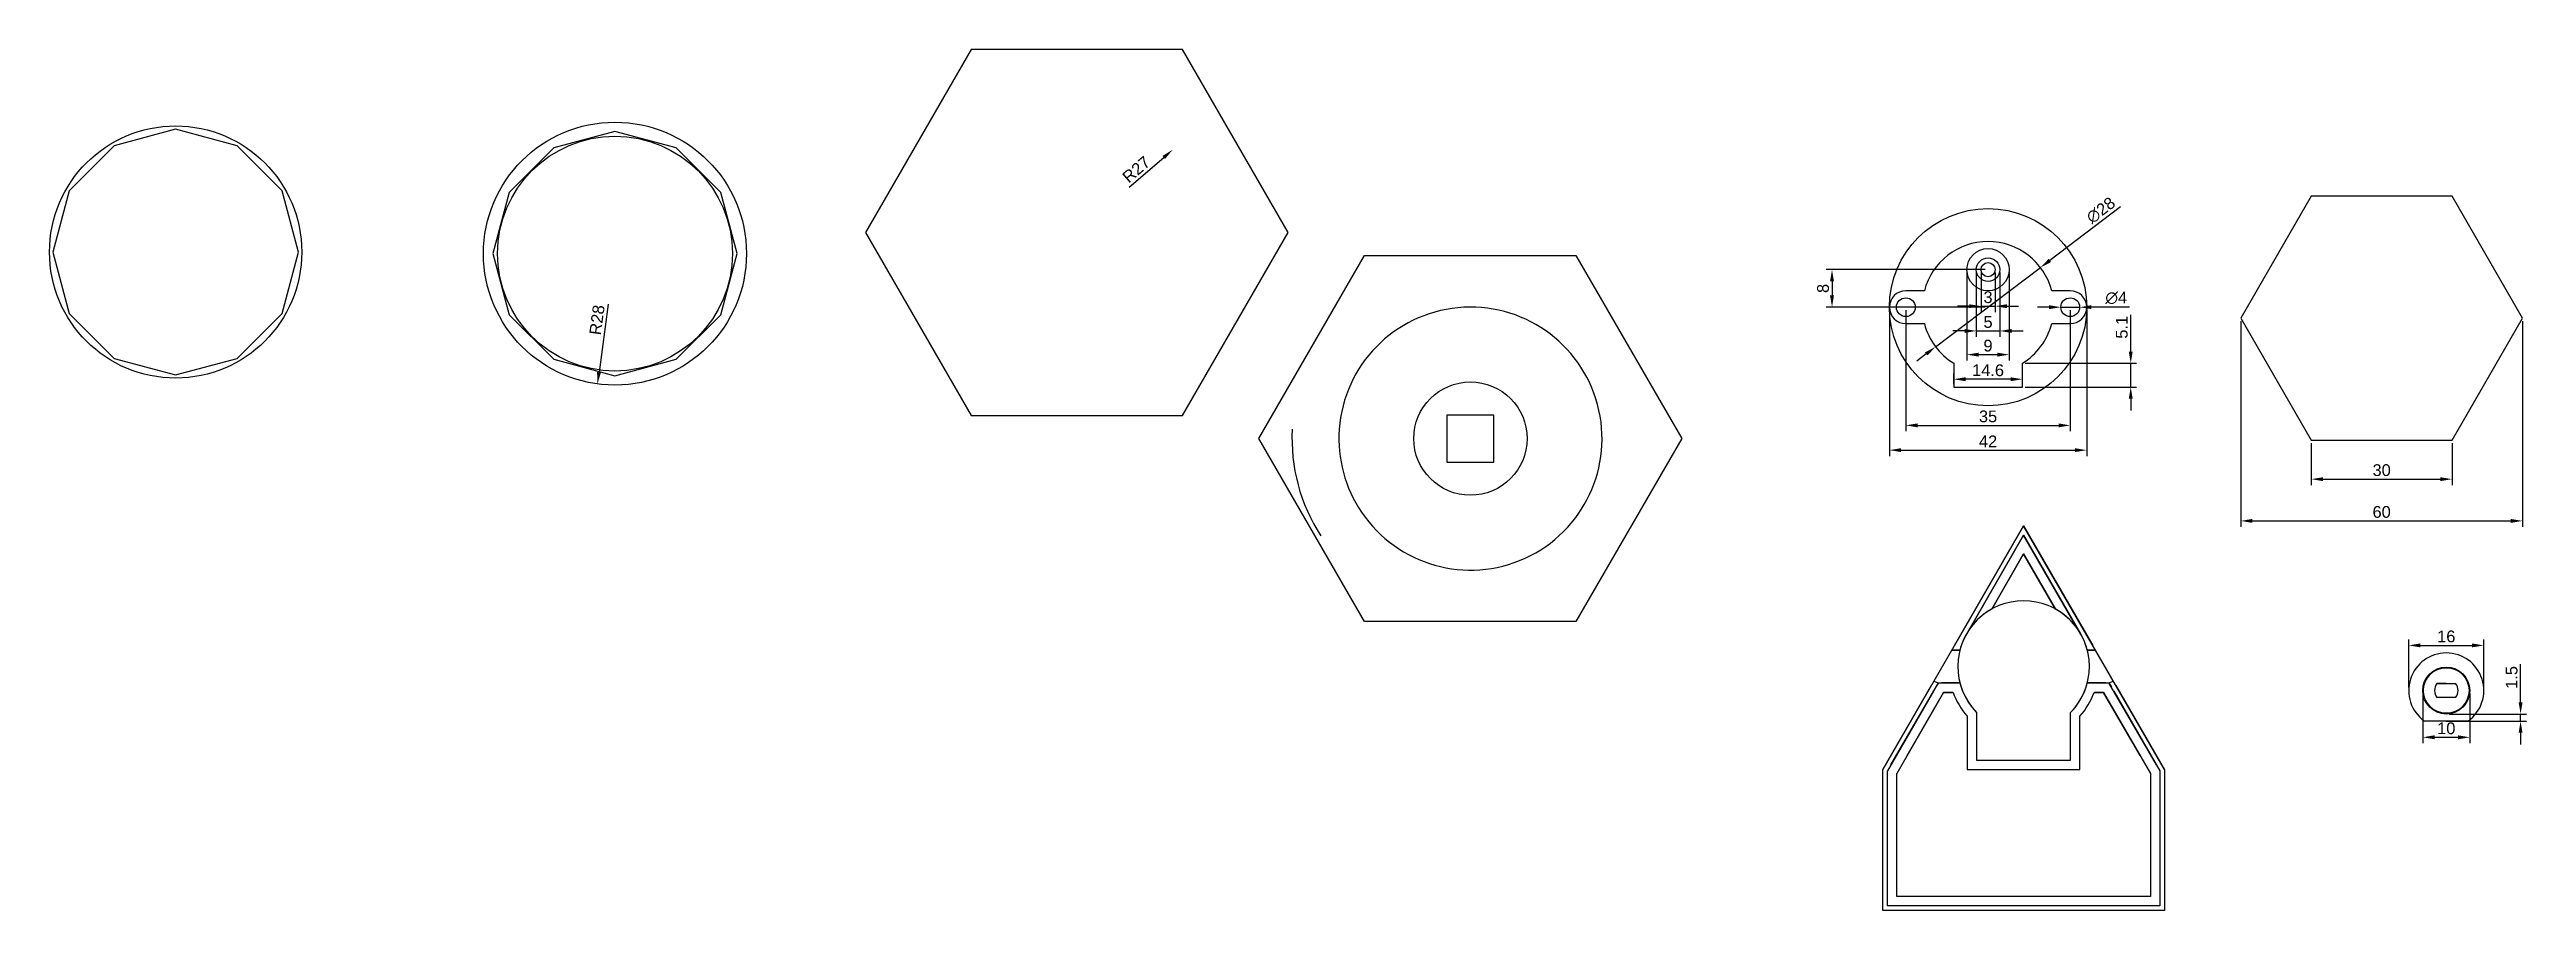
# Model space of a CAD drawing. Header units: millimetres. Extents: x 2778 to 4292, y 712 to 1336.
# Drawn here: x 2778 to 3305, y 712 to 896 of the extents above; entities that cross this region are included whole.
import ezdxf

# ---------------------------------------------------------------- set-up
doc = ezdxf.new("R2010")
doc.units = ezdxf.units.MM
doc.styles.get("Standard").update_dxf_attribs({"font": 'arial.ttf'})
doc.dimstyles.new('ISO-25', dxfattribs={"dimtxt": 2.5, "dimasz": 2.5, "dimexe": 1.25, "dimexo": 0.625, "dimtad": 1, "dimdec": 1, "dimdsep": 46, "dimtxsty": 'Standard', "dimcen": 2.5, "dimadec": 0, "dimazin": 0, "dimtfac": 1, "dimtdec": 1, "dimtmove": 0, "dimatfit": 3, "dimfxl": 1, "dimarcsym": 0})

msp = doc.modelspace()

# ---------------------------------------------------------------- blocks, each defined once
blk = doc.blocks.new('*D23')
at = {"color": 0, "lineweight": -2, "transparency": 16777216}
blk.add_line((3007.81, 866.2), (3015.17, 872.55), dxfattribs=at)
at = {"color": 0, "transparency": 16777216}
blk.add_solid([(3014.9, 872.86), (3015.45, 872.23), (3017.07, 874.18)], dxfattribs=at)
at = {"layer": 'Defpoints', "color": 0, "transparency": 16777216}
for p in [(3017.07, 874.18, 15), (2996.65, 856.56, 15)]:
    blk.add_point(p, dxfattribs=at)
at = {"color": 0, "transparency": 16777216, "insert": (3009.32, 869.98), "char_height": 2.5, "attachment_point": 5, "rotation": 40.8013}
blk.add_mtext('R27', dxfattribs=at)
blk = doc.blocks.new('*D24')
at = {"color": 0, "lineweight": -2, "transparency": 16777216}
blk.add_line((2896.88, 841.26), (2894.93, 826.78), dxfattribs=at)
at = {"color": 0, "transparency": 16777216}
blk.add_solid([(2894.52, 826.84), (2895.34, 826.72), (2894.6, 824.3)], dxfattribs=at)
at = {"layer": 'Defpoints', "color": 0, "transparency": 16777216}
for p in [(2898.33, 852.05), (2894.6, 824.3)]:
    blk.add_point(p, dxfattribs=at)
at = {"color": 0, "transparency": 16777216, "insert": (2894.51, 837.93), "char_height": 2.5, "attachment_point": 5, "rotation": 82.3473}
blk.add_mtext('R28', dxfattribs=at)
blk = doc.blocks.new('*D27')
at = {"color": 0, "lineweight": -2, "transparency": 16777216}
for p, q in [((3189.17, 848.02), (3189.17, 839.61)), ((3192.17, 848.02), (3192.17, 839.61)), ((3186.67, 840.86), (3184.17, 840.86)), ((3189.17, 840.86), (3192.17, 840.86)), ((3194.67, 840.86), (3197.17, 840.86))]:
    blk.add_line(p, q, dxfattribs=at)
at = {"color": 0, "transparency": 16777216}
for points in [[(3186.67, 841.27), (3186.67, 840.44), (3189.17, 840.86)], [(3194.67, 841.27), (3194.67, 840.44), (3192.17, 840.86)]]:
    blk.add_solid(points, dxfattribs=at)
at = {"layer": 'Defpoints', "color": 0, "transparency": 16777216}
for p in [(3189.17, 848.64), (3192.17, 848.64), (3192.17, 840.86)]:
    blk.add_point(p, dxfattribs=at)
at = {"color": 0, "transparency": 16777216, "insert": (3190.67, 842.76), "char_height": 2.5, "attachment_point": 5}
blk.add_mtext('3', dxfattribs=at)
blk = doc.blocks.new('*D28')
at = {"color": 0, "lineweight": -2, "transparency": 16777216}
for p, q in [((3188.17, 848.02), (3188.17, 834.33)), ((3193.17, 848.02), (3193.17, 834.33)), ((3185.67, 835.58), (3183.17, 835.58)), ((3188.17, 835.58), (3193.17, 835.58)), ((3195.67, 835.58), (3198.17, 835.58))]:
    blk.add_line(p, q, dxfattribs=at)
at = {"color": 0, "transparency": 16777216}
for points in [[(3185.67, 836), (3185.67, 835.16), (3188.17, 835.58)], [(3195.67, 836), (3195.67, 835.16), (3193.17, 835.58)]]:
    blk.add_solid(points, dxfattribs=at)
at = {"layer": 'Defpoints', "color": 0, "transparency": 16777216}
for p in [(3188.17, 848.64), (3193.17, 848.64), (3193.17, 835.58)]:
    blk.add_point(p, dxfattribs=at)
at = {"color": 0, "transparency": 16777216, "insert": (3190.67, 837.48), "char_height": 2.5, "attachment_point": 5}
blk.add_mtext('5', dxfattribs=at)
blk = doc.blocks.new('*D29')
at = {"color": 0, "lineweight": -2, "transparency": 16777216}
for p, q in [((3186.17, 848.02), (3186.17, 829.29)), ((3195.17, 848.02), (3195.17, 829.29)), ((3188.67, 830.54), (3192.67, 830.54))]:
    blk.add_line(p, q, dxfattribs=at)
at = {"color": 0, "transparency": 16777216}
for points in [[(3188.67, 830.95), (3188.67, 830.12), (3186.17, 830.54)], [(3192.67, 830.95), (3192.67, 830.12), (3195.17, 830.54)]]:
    blk.add_solid(points, dxfattribs=at)
at = {"layer": 'Defpoints', "color": 0, "transparency": 16777216}
for p in [(3186.17, 848.64), (3195.17, 848.64), (3195.17, 830.54)]:
    blk.add_point(p, dxfattribs=at)
at = {"color": 0, "transparency": 16777216, "insert": (3190.67, 832.44), "char_height": 2.5, "attachment_point": 5}
blk.add_mtext('9', dxfattribs=at)
blk = doc.blocks.new('*D30')
at = {"color": 0, "lineweight": -2, "transparency": 16777216}
for p, q in [((3169.67, 840.02), (3169.67, 808.94)), ((3211.67, 840.02), (3211.67, 808.94)), ((3172.17, 810.19), (3209.17, 810.19))]:
    blk.add_line(p, q, dxfattribs=at)
at = {"color": 0, "transparency": 16777216}
for points in [[(3172.17, 810.61), (3172.17, 809.78), (3169.67, 810.19)], [(3209.17, 810.61), (3209.17, 809.78), (3211.67, 810.19)]]:
    blk.add_solid(points, dxfattribs=at)
at = {"layer": 'Defpoints', "color": 0, "transparency": 16777216}
for p in [(3169.67, 840.64), (3211.67, 840.64), (3211.67, 810.19)]:
    blk.add_point(p, dxfattribs=at)
at = {"color": 0, "transparency": 16777216, "insert": (3190.67, 812.07), "char_height": 2.5, "attachment_point": 5}
blk.add_mtext('42', dxfattribs=at)
blk = doc.blocks.new('*D31')
at = {"color": 0, "lineweight": -2, "transparency": 16777216}
for p, q in [((3173.17, 840.02), (3173.17, 814.22)), ((3208.17, 840.02), (3208.17, 814.22)), ((3175.67, 815.47), (3205.67, 815.47))]:
    blk.add_line(p, q, dxfattribs=at)
at = {"color": 0, "transparency": 16777216}
for points in [[(3175.67, 815.89), (3175.67, 815.05), (3173.17, 815.47)], [(3205.67, 815.89), (3205.67, 815.05), (3208.17, 815.47)]]:
    blk.add_solid(points, dxfattribs=at)
at = {"layer": 'Defpoints', "color": 0, "transparency": 16777216}
for p in [(3173.17, 840.64), (3208.17, 840.64), (3208.17, 815.47)]:
    blk.add_point(p, dxfattribs=at)
at = {"color": 0, "transparency": 16777216, "insert": (3190.67, 817.37), "char_height": 2.5, "attachment_point": 5}
blk.add_mtext('35', dxfattribs=at)
blk = doc.blocks.new('*D32')
at = {"color": 0, "lineweight": -2, "transparency": 16777216}
for p, q in [((3183.37, 824.27), (3183.37, 826.55)), ((3195.47, 825.3), (3185.87, 825.3)), ((3197.97, 824.27), (3197.97, 826.55))]:
    blk.add_line(p, q, dxfattribs=at)
at = {"color": 0, "transparency": 16777216}
for points in [[(3185.87, 825.72), (3185.87, 824.88), (3183.37, 825.3)], [(3195.47, 825.72), (3195.47, 824.88), (3197.97, 825.3)]]:
    blk.add_solid(points, dxfattribs=at)
at = {"layer": 'Defpoints', "color": 0, "transparency": 16777216}
for p in [(3183.37, 825.3), (3183.37, 823.64), (3197.97, 823.64)]:
    blk.add_point(p, dxfattribs=at)
at = {"color": 0, "transparency": 16777216, "insert": (3190.67, 827.2), "char_height": 2.5, "attachment_point": 5}
blk.add_mtext('14.6', dxfattribs=at)
blk = doc.blocks.new('*D33')
at = {"color": 0, "lineweight": -2, "transparency": 16777216}
for p, q in [((3218.89, 861.99), (3203.83, 850.6)), ((3179.5, 832.2), (3201.83, 849.09)), ((3177.51, 830.69), (3175.51, 829.18))]:
    blk.add_line(p, q, dxfattribs=at)
at = {"color": 0, "transparency": 16777216}
for points in [[(3203.58, 850.93), (3204.08, 850.26), (3201.83, 849.09)], [(3177.26, 831.02), (3177.76, 830.36), (3179.5, 832.2)]]:
    blk.add_solid(points, dxfattribs=at)
at = {"layer": 'Defpoints', "color": 0, "transparency": 16777216}
for p in [(3201.83, 849.09), (3179.5, 832.2)]:
    blk.add_point(p, dxfattribs=at)
at = {"color": 0, "transparency": 16777216, "insert": (3214.69, 861.28), "char_height": 2.5, "attachment_point": 5, "rotation": 37.1009}
blk.add_mtext('∅28', dxfattribs=at)
blk = doc.blocks.new('*D34')
at = {"color": 0, "lineweight": -2, "transparency": 16777216}
for p, q in [((3244.47, 837.67), (3244.47, 793.87)), ((3304.47, 837.67), (3304.47, 793.87)), ((3246.97, 795.12), (3301.97, 795.12))]:
    blk.add_line(p, q, dxfattribs=at)
at = {"color": 0, "transparency": 16777216}
for points in [[(3246.97, 795.54), (3246.97, 794.7), (3244.47, 795.12)], [(3301.97, 795.54), (3301.97, 794.7), (3304.47, 795.12)]]:
    blk.add_solid(points, dxfattribs=at)
at = {"layer": 'Defpoints', "color": 0, "transparency": 16777216}
for p in [(3244.47, 838.3), (3304.47, 838.3), (3304.47, 795.12)]:
    blk.add_point(p, dxfattribs=at)
at = {"color": 0, "transparency": 16777216, "insert": (3274.47, 797.02), "char_height": 2.5, "attachment_point": 5}
blk.add_mtext('60', dxfattribs=at)
blk = doc.blocks.new('*D35')
at = {"color": 0, "lineweight": -2, "transparency": 16777216}
for p, q in [((3259.47, 811.69), (3259.47, 802.76)), ((3289.47, 811.69), (3289.47, 802.76)), ((3261.97, 804.01), (3286.97, 804.01))]:
    blk.add_line(p, q, dxfattribs=at)
at = {"color": 0, "transparency": 16777216}
for points in [[(3261.97, 804.43), (3261.97, 803.6), (3259.47, 804.01)], [(3286.97, 804.43), (3286.97, 803.6), (3289.47, 804.01)]]:
    blk.add_solid(points, dxfattribs=at)
at = {"layer": 'Defpoints', "color": 0, "transparency": 16777216}
for p in [(3259.47, 812.32), (3289.47, 812.32), (3289.47, 804.01)]:
    blk.add_point(p, dxfattribs=at)
at = {"color": 0, "transparency": 16777216, "insert": (3274.47, 805.92), "char_height": 2.5, "attachment_point": 5}
blk.add_mtext('30', dxfattribs=at)
blk = doc.blocks.new('*D39')
at = {"color": 0, "lineweight": -2, "transparency": 16777216}
for p, q in [((3190.04, 848.64), (3156.2, 848.64)), ((3157.45, 846.14), (3157.45, 843.14)), ((3190.04, 840.64), (3156.2, 840.64))]:
    blk.add_line(p, q, dxfattribs=at)
at = {"color": 0, "transparency": 16777216}
for points in [[(3157.03, 846.14), (3157.86, 846.14), (3157.45, 848.64)], [(3157.03, 843.14), (3157.86, 843.14), (3157.45, 840.64)]]:
    blk.add_solid(points, dxfattribs=at)
at = {"layer": 'Defpoints', "color": 0, "transparency": 16777216}
for p in [(3190.67, 848.64), (3157.45, 840.64), (3190.67, 840.64)]:
    blk.add_point(p, dxfattribs=at)
at = {"color": 0, "transparency": 16777216, "insert": (3155.54, 844.64), "char_height": 2.5, "attachment_point": 5, "rotation": 90}
blk.add_mtext('8', dxfattribs=at)
blk = doc.blocks.new('*D40')
at = {"color": 0, "lineweight": -2, "transparency": 16777216}
for p, q in [((3203.67, 840.64), (3201.17, 840.64)), ((3206.17, 840.64), (3210.17, 840.64)), ((3220.77, 840.64), (3212.67, 840.64))]:
    blk.add_line(p, q, dxfattribs=at)
at = {"color": 0, "transparency": 16777216}
for points in [[(3203.67, 841.06), (3203.67, 840.23), (3206.17, 840.64)], [(3212.67, 841.06), (3212.67, 840.23), (3210.17, 840.64)]]:
    blk.add_solid(points, dxfattribs=at)
at = {"layer": 'Defpoints', "color": 0, "transparency": 16777216}
for p in [(3206.17, 840.64), (3210.17, 840.64)]:
    blk.add_point(p, dxfattribs=at)
at = {"color": 0, "transparency": 16777216, "insert": (3217.97, 842.62), "char_height": 2.5, "attachment_point": 5}
blk.add_mtext('∅4', dxfattribs=at)
blk = doc.blocks.new('*D41')
at = {"color": 0, "lineweight": -2, "transparency": 16777216}
for p, q in [((3221.05, 831.2), (3221.05, 839.02)), ((3198.59, 828.7), (3222.3, 828.7)), ((3221.05, 823.64), (3221.05, 828.7)), ((3198.59, 823.64), (3222.3, 823.64)), ((3221.05, 821.14), (3221.05, 818.64))]:
    blk.add_line(p, q, dxfattribs=at)
at = {"color": 0, "transparency": 16777216}
for points in [[(3220.63, 831.2), (3221.46, 831.2), (3221.05, 828.7)], [(3220.63, 821.14), (3221.46, 821.14), (3221.05, 823.64)]]:
    blk.add_solid(points, dxfattribs=at)
at = {"layer": 'Defpoints', "color": 0, "transparency": 16777216}
for p in [(3197.97, 828.7), (3221.05, 828.7), (3197.97, 823.64)]:
    blk.add_point(p, dxfattribs=at)
at = {"color": 0, "transparency": 16777216, "insert": (3219.15, 836.36), "char_height": 2.5, "attachment_point": 5, "rotation": 90}
blk.add_mtext('5.1', dxfattribs=at)
blk = doc.blocks.new('*D42')
at = {"color": 0, "lineweight": -2, "transparency": 16777216}
for p, q in [((3280.23, 759.62), (3280.23, 769.85)), ((3282.73, 768.6), (3293.73, 768.6)), ((3296.23, 759.62), (3296.23, 769.85))]:
    blk.add_line(p, q, dxfattribs=at)
at = {"color": 0, "transparency": 16777216}
for points in [[(3282.73, 769.02), (3282.73, 768.19), (3280.23, 768.6)], [(3293.73, 769.02), (3293.73, 768.19), (3296.23, 768.6)]]:
    blk.add_solid(points, dxfattribs=at)
at = {"layer": 'Defpoints', "color": 0, "transparency": 16777216}
for p in [(3296.23, 768.6), (3280.23, 758.99), (3296.23, 758.99)]:
    blk.add_point(p, dxfattribs=at)
at = {"color": 0, "transparency": 16777216, "insert": (3288.23, 770.5), "char_height": 2.5, "attachment_point": 5}
blk.add_mtext('16', dxfattribs=at)
blk = doc.blocks.new('*D43')
at = {"color": 0, "lineweight": -2, "transparency": 16777216}
for p, q in [((3283.23, 758.37), (3283.23, 747.78)), ((3293.23, 758.37), (3293.23, 747.78)), ((3285.73, 749.03), (3290.73, 749.03))]:
    blk.add_line(p, q, dxfattribs=at)
at = {"color": 0, "transparency": 16777216}
for points in [[(3285.73, 749.45), (3285.73, 748.61), (3283.23, 749.03)], [(3290.73, 749.45), (3290.73, 748.61), (3293.23, 749.03)]]:
    blk.add_solid(points, dxfattribs=at)
at = {"layer": 'Defpoints', "color": 0, "transparency": 16777216}
for p in [(3283.23, 758.99), (3293.23, 758.99), (3293.23, 749.03)]:
    blk.add_point(p, dxfattribs=at)
at = {"color": 0, "transparency": 16777216, "insert": (3288.23, 750.93), "char_height": 2.5, "attachment_point": 5}
blk.add_mtext('10', dxfattribs=at)
blk = doc.blocks.new('*D44')
at = {"color": 0, "lineweight": -2, "transparency": 16777216}
for p, q in [((3304.05, 756.49), (3304.05, 764.58)), ((3288.85, 753.99), (3305.3, 753.99)), ((3288.85, 752.49), (3305.3, 752.49)), ((3304.05, 752.49), (3304.05, 753.99)), ((3304.05, 749.99), (3304.05, 747.49))]:
    blk.add_line(p, q, dxfattribs=at)
at = {"color": 0, "transparency": 16777216}
for points in [[(3303.64, 756.49), (3304.47, 756.49), (3304.05, 753.99)], [(3303.64, 749.99), (3304.47, 749.99), (3304.05, 752.49)]]:
    blk.add_solid(points, dxfattribs=at)
at = {"layer": 'Defpoints', "color": 0, "transparency": 16777216}
for p in [(3288.23, 753.99), (3288.23, 752.49), (3304.05, 753.99)]:
    blk.add_point(p, dxfattribs=at)
at = {"color": 0, "transparency": 16777216, "insert": (3302.15, 761.78), "char_height": 2.5, "attachment_point": 5, "rotation": 90}
blk.add_mtext('1.5', dxfattribs=at)

# ---------------------------------------------------------------- dimensions: what is measured, and where the dimension line sits
for center, mpoint, picture, middle in [((2996.65, 856.56, 15), (3017.07, 874.18, 15), '*D23', (3010.55, 868.56)), ((2898.33, 852.05), (2894.6, 824.3), '*D24', (2896.4, 837.68))]:
    dim = msp.add_radius_dim(center=center, mpoint=mpoint, dimstyle='ISO-25')
    dim.commit()
    dim.dimension.update_dxf_attribs({"geometry": picture, "text_midpoint": middle, "dimtype": 164})
dim = msp.add_diameter_dim_2p(p1=(3179.5, 832.2), p2=(3201.83, 849.09), dimstyle='ISO-25')
dim.commit()
dim.dimension.update_dxf_attribs({"geometry": '*D33', "text_midpoint": (3215.88, 859.71), "dimtype": 163})
for base, p1, p2, picture, middle in [((3157.45, 840.64), (3190.67, 848.64), (3190.67, 840.64), '*D39', (3155.54, 844.64)), ((3221.05, 828.7), (3197.97, 823.64), (3197.97, 828.7), '*D41', (3219.15, 836.36)), ((3304.05, 753.99), (3288.23, 752.49), (3288.23, 753.99), '*D44', (3302.15, 761.78))]:
    dim = msp.add_linear_dim(base=base, p1=p1, p2=p2, angle=90, dimstyle='ISO-25')
    dim.commit()
    dim.dimension.update_dxf_attribs({"geometry": picture, "text_midpoint": middle})
for base, p1, p2, picture, middle in [((3193.17, 835.58), (3188.17, 848.64), (3193.17, 848.64), '*D28', (3190.67, 837.48)), ((3192.17, 840.86), (3189.17, 848.64), (3192.17, 848.64), '*D27', (3190.67, 842.76)), ((3195.17, 830.54), (3186.17, 848.64), (3195.17, 848.64), '*D29', (3190.67, 832.44)), ((3211.67, 810.19), (3169.67, 840.64), (3211.67, 840.64), '*D30', (3190.67, 812.07)), ((3208.17, 815.47), (3173.17, 840.64), (3208.17, 840.64), '*D31', (3190.67, 817.37)), ((3304.47, 795.12), (3244.47, 838.3), (3304.47, 838.3), '*D34', (3274.47, 797.02)), ((3183.37, 825.3), (3197.97, 823.64), (3183.37, 823.64), '*D32', (3190.67, 827.2)), ((3289.47, 804.01), (3259.47, 812.32), (3289.47, 812.32), '*D35', (3274.47, 805.92)), ((3296.23, 768.6), (3280.23, 758.99), (3296.23, 758.99), '*D42', (3288.23, 770.5)), ((3293.23, 749.03), (3283.23, 758.99), (3293.23, 758.99), '*D43', (3288.23, 750.93))]:
    dim = msp.add_linear_dim(base=base, p1=p1, p2=p2, dimstyle='ISO-25')
    dim.commit()
    dim.dimension.update_dxf_attribs({"geometry": picture, "text_midpoint": middle})
dim = msp.add_diameter_dim_2p(p1=(3206.17, 840.64), p2=(3210.17, 840.64), dimstyle='ISO-25')
dim.commit()
dim.dimension.update_dxf_attribs({"geometry": '*D40', "text_midpoint": (3217.97, 840.64)})

# ---------------------------------------------------------------- linework, layer by layer
for p, q in [((3198.24, 794.1), (3168.24, 742.14)), ((3198.24, 794.1), (3183.52, 768.6)), ((3183.52, 768.6), (3198.24, 794.1)), ((3186.12, 771.1), (3198.24, 792.1)), ((3198.24, 792.1), (3186.12, 771.1)), ((3212.96, 768.6), (3198.24, 794.1)), ((3198.24, 794.1), (3212.96, 768.6)), ((3228.24, 742.14), (3198.24, 794.1)), ((3198.24, 792.1), (3210.37, 771.1)), ((3210.37, 771.1), (3198.24, 792.1)), ((3191.46, 776.35), (3198.24, 788.1)), ((3198.24, 788.1), (3191.46, 776.35)), ((3198.24, 788.1), (3205.03, 776.35)), ((3205.03, 776.35), (3198.24, 788.1)), ((3184.69, 767.6), (3182.94, 767.6)), ((3182.94, 767.6), (3184.69, 767.6)), ((3213.54, 767.6), (3211.8, 767.6)), ((3211.8, 767.6), (3213.54, 767.6)), ((3168.24, 742.14), (3178.63, 760.13)), ((3169.97, 743.14), (3180.09, 760.66)), ((3180.09, 760.66), (3179.57, 759.76)), ((3180.74, 760.6), (3184.69, 760.6)), ((3184.69, 760.6), (3180.74, 760.6)), ((3211.8, 760.6), (3215.74, 760.6)), ((3215.74, 760.6), (3211.8, 760.6)), ((3226.51, 743.14), (3216.39, 760.66)), ((3216.39, 760.66), (3216.92, 759.76)), ((3217.86, 760.13), (3228.24, 742.14)), ((3288.23, 760.49), (3286.23, 760.49)), ((3179.05, 758.87), (3169.24, 741.87)), ((3181.21, 758.6), (3171.24, 741.34)), ((3173.44, 745.14), (3181.21, 758.6)), ((3181.21, 758.6), (3183.22, 758.6)), ((3183.22, 758.6), (3181.21, 758.6)), ((3215.27, 758.6), (3213.27, 758.6)), ((3213.27, 758.6), (3215.28, 758.6)), ((3223.05, 745.14), (3215.27, 758.6)), ((3215.28, 758.6), (3225.24, 741.34)), ((3217.43, 758.87), (3227.24, 741.87)), ((3292.89, 752.49), (3283.56, 752.49)), ((3288.23, 752.49), (3292.89, 752.49))]:
    msp.add_line(p, q)
for points in [[(2974.15, 817.59), (3019.15, 817.59), (3041.65, 856.56), (3019.15, 895.53), (2974.15, 895.53), (2951.65, 856.56)], [(2804.79, 826.23), (2817.87, 829.74), (2827.44, 839.31), (2830.95, 852.39), (2827.44, 865.46), (2817.87, 875.04), (2804.79, 878.54), (2791.71, 875.04), (2782.14, 865.46), (2778.64, 852.39), (2782.14, 839.31), (2791.71, 829.74)], [(2898.33, 826.05), (2911.33, 829.54), (2920.84, 839.05), (2924.33, 852.05), (2920.84, 865.05), (2911.33, 874.57), (2898.33, 878.05), (2885.33, 874.57), (2875.81, 865.05), (2872.33, 852.05), (2875.81, 839.05), (2885.33, 829.54)], [(3259.47, 812.32), (3289.47, 812.32), (3304.47, 838.3), (3289.47, 864.28), (3259.47, 864.28), (3244.47, 838.3)]]:
    msp.add_lwpolyline(points, close=True)
msp.add_lwpolyline([(3173.17, 844.14, 1), (3173.17, 837.14), (3177.11, 837.14, 0.194808), (3183.37, 828.7), (3183.37, 823.64), (3197.97, 823.64), (3197.97, 828.7, 0.194808), (3204.22, 837.14), (3208.17, 837.14, 1), (3208.17, 844.14), (3204.22, 844.14, 0.774597), (3177.11, 844.14)], format="xyb", close=True)
at = {"extrusion": (-6.12323e-17, -1.06058e-16, -1), "elevation": -48.79}
msp.add_lwpolyline([(-3057.94, 773.68), (-3035.44, 812.65), (-3057.94, 851.62), (-3102.94, 851.62), (-3125.44, 812.65), (-3102.94, 773.68)], close=True, dxfattribs=at)
at = {"elevation": 48.79}
msp.add_lwpolyline([(3052.54, 814.65, 0.168081), (3057.28, 796.96, 5.949517)], format="xyb", close=True, dxfattribs=at)
msp.add_lwpolyline([(3085.47, 807.66), (3085.47, 817.66), (3075.47, 817.66), (3075.47, 807.66)], close=True, dxfattribs=at)
for points in [[(3286.23, 760.49), (3290.23, 760.49)], [(3188.24, 754.3), (3188.24, 744.14), (3208.24, 744.14), (3208.24, 754.3)], [(3290.23, 757.49), (3286.23, 757.49)], [(3186.24, 753.52), (3186.24, 742.14), (3210.24, 742.14), (3210.24, 753.52)], [(3228.24, 742.14), (3228.24, 712.14), (3168.24, 712.14), (3168.24, 742.14)], [(3227.24, 741.87), (3227.24, 713.14), (3169.24, 713.14), (3169.24, 741.87)], [(3225.24, 741.34), (3225.24, 715.14), (3171.24, 715.14), (3171.24, 741.34)]]:
    msp.add_lwpolyline(points)
for centre, radius in [((2804.79, 852.39), 26.85), ((2898.33, 852.05), 28), ((2898.33, 852.05), 25), ((3190.67, 840.64), 21), ((3190.67, 848.64), 4.5), ((3190.67, 848.64), 2.5), ((3190.67, 848.64), 1.5), ((3173.17, 840.64), 2), ((3208.17, 840.64), 2), ((3080.47, 812.66, 48.79), 12.07), ((3288.23, 758.99), 5), ((3288.23, 758.99), 4.85)]:
    msp.add_circle(centre, radius)
for centre, radius, start, end in [((3080.47, 812.66, 33.79), 38, 176.9949, 213.0042), ((3198.24, 764.1), 14, 315.5847, 224.4153), ((3198.24, 764.1), 14, 118.9973, 165.5225), ((3198.24, 764.1), 14, 118.9973, 165.5225), ((3198.24, 764.1), 14, 14.4775, 61.0027), ((3198.24, 764.1), 14, 14.4775, 61.0027), ((3288.23, 758.99), 8, 305.6591, 234.3409), ((3180.74, 764.1), 3.5, 242.5455, 270), ((3180.74, 764.1), 3.5, 242.5455, 270), ((3198.24, 764.1), 14, 194.4775, 224.4153), ((3198.24, 764.1), 14, 194.4775, 224.4153), ((3198.24, 764.1), 14, 315.5847, 345.5225), ((3198.24, 764.1), 14, 315.5847, 345.5225), ((3215.74, 764.1), 3.5, 270, 297.4545), ((3215.74, 764.1), 3.5, 270, 297.4545), ((3288.23, 758.99), 2.5, 143.1301, 216.8699), ((3288.23, 758.99), 2.5, 323.1301, 36.8699), ((3198.24, 764.1), 16, 200.1055, 221.4096), ((3198.24, 764.1), 16, 200.1055, 221.4096), ((3198.24, 764.1), 16, 318.5904, 339.8945), ((3198.24, 764.1), 16, 318.5904, 339.8945)]:
    msp.add_arc(centre, radius, start, end)

msp.set_redraw_order([(e.dxf.handle, doc.entitydb.next_handle()) for e in msp.query("TEXT MTEXT ATTDEF DIMENSION ARC_DIMENSION")])  # texts and dimensions are drawn at this point

doc.saveas('drawing.dxf')
